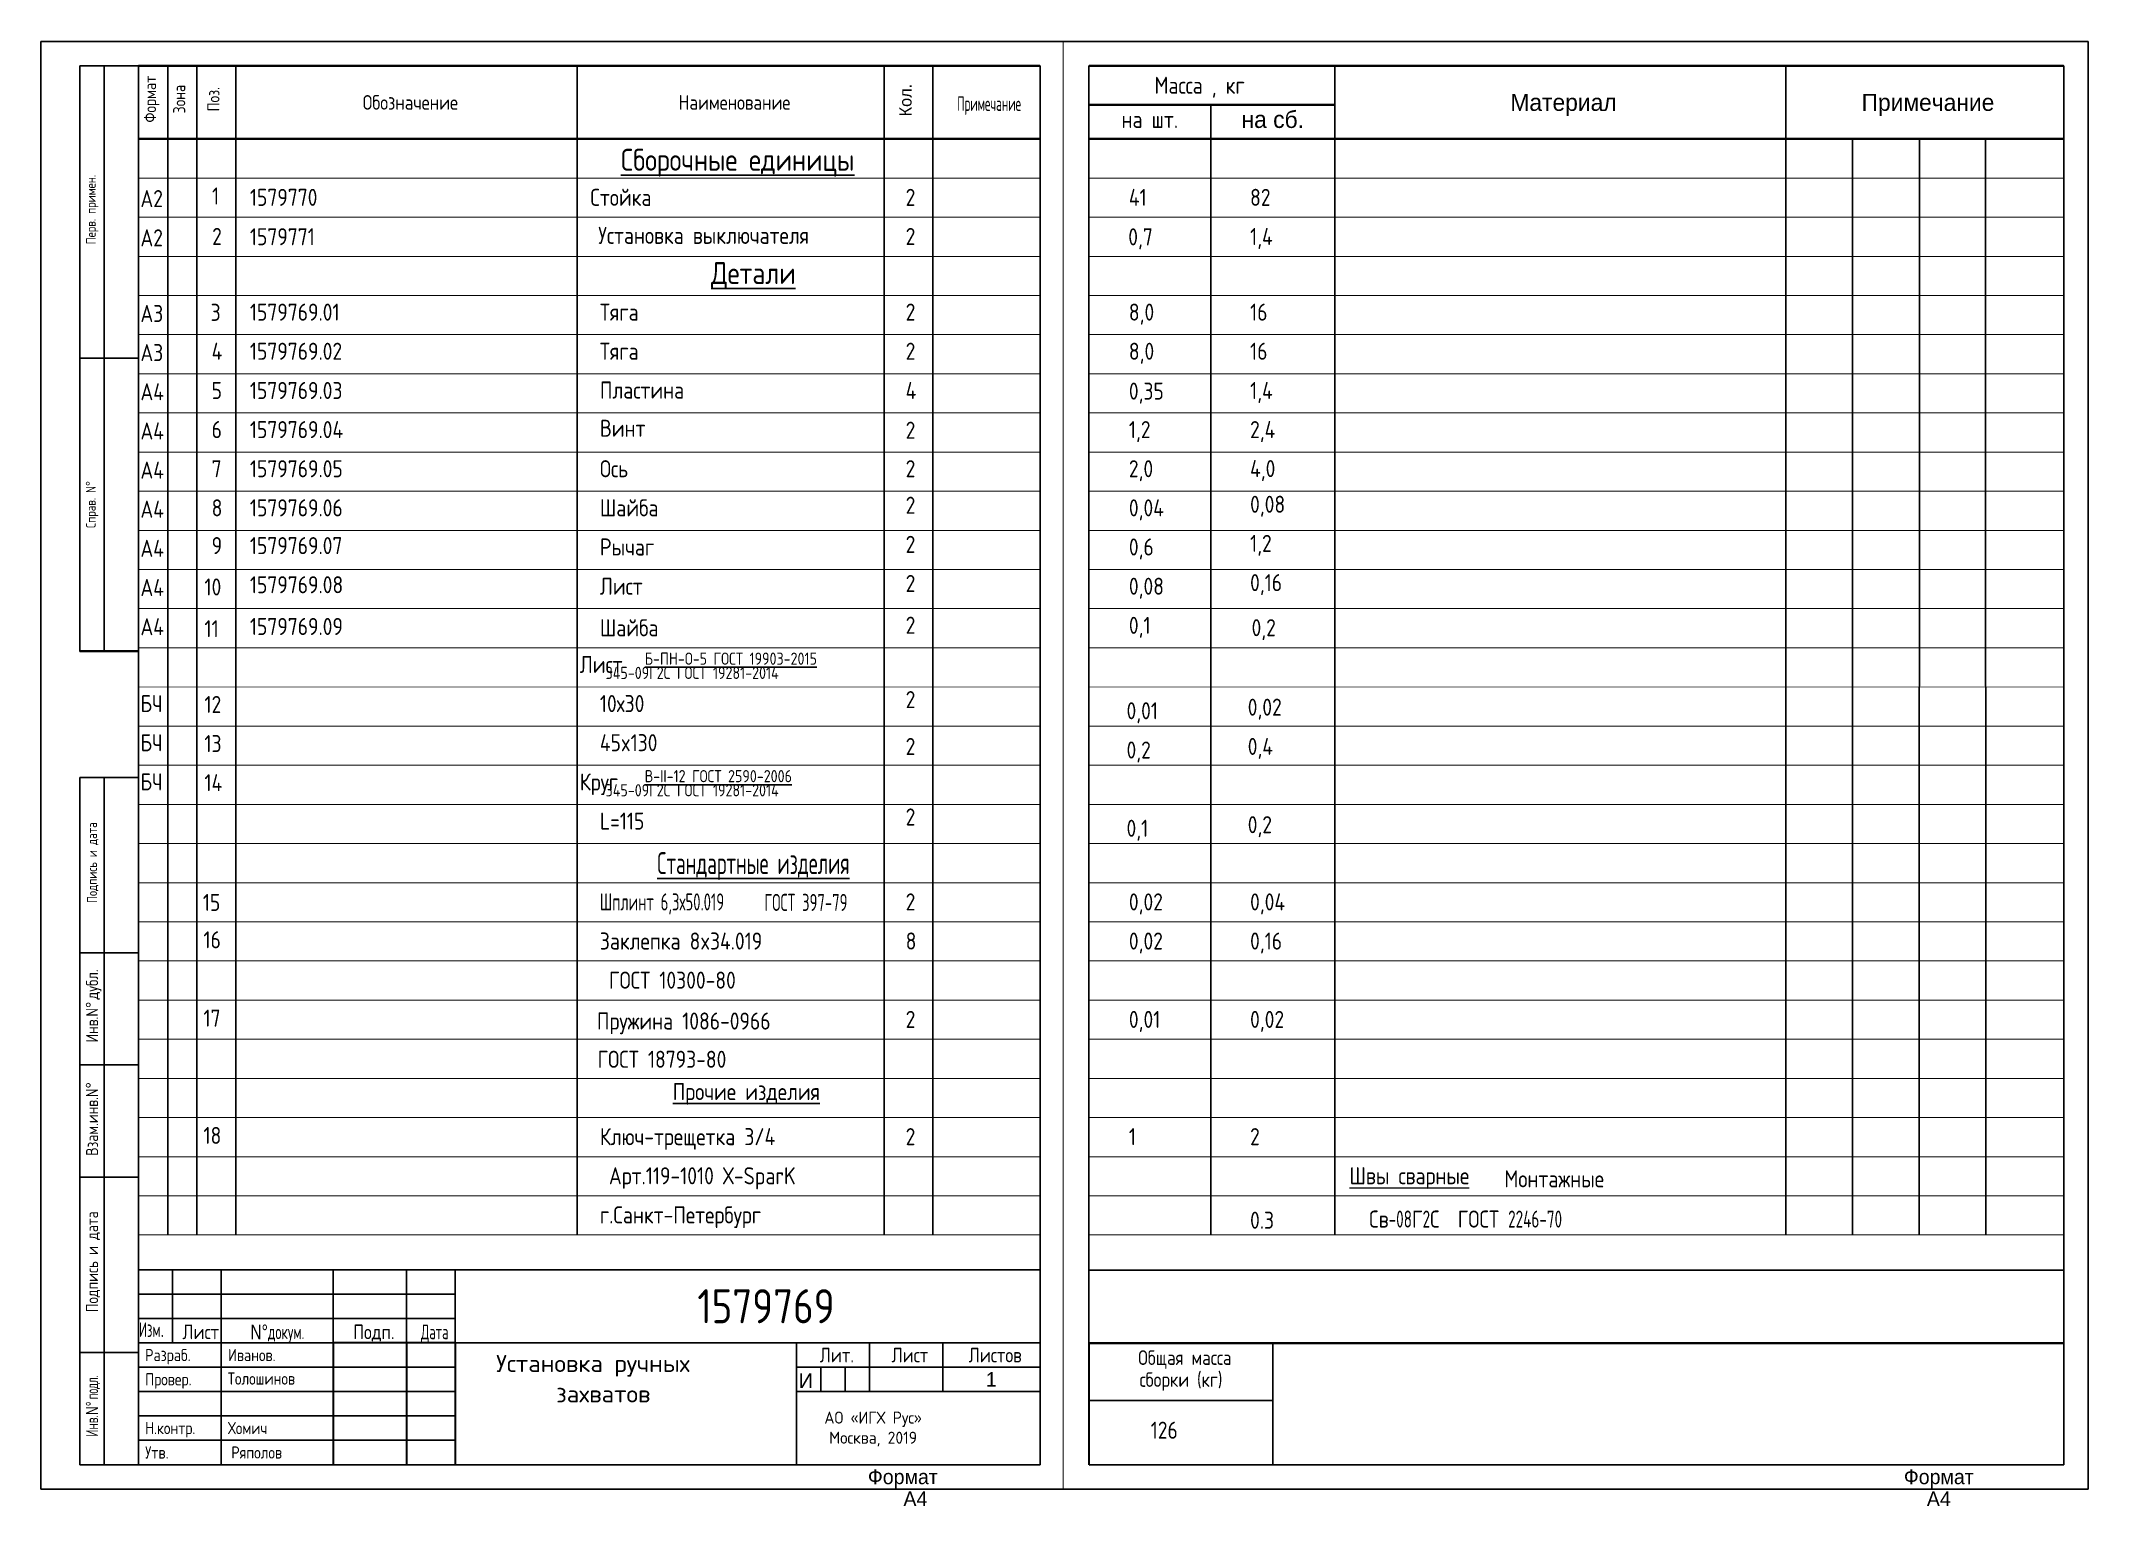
# Model space of a CAD drawing. Header units: millimetres. Extents: x 7762 to 12405, y -3692 to -3213.
# Drawn here: x 12388.32 to 12404.85, y -3425.23 to -3413.4 of the extents above; entities that cross this region are included whole.
import ezdxf

# ---------------------------------------------------------------- set-up
doc = ezdxf.new("R2010")
doc.units = ezdxf.units.MM
doc.layers.add('5-Размер', color=114, linetype='Continuous', lineweight=18)
doc.layers.add('Text', color=3, linetype='Continuous')
doc.layers.add('Text @ 1', color=3, linetype='Continuous')
doc.styles.add('Style1', font='romans.shx', dxfattribs={"width": 0.8})
doc.styles.add('TEXTSTYLE_11', font='')
doc.styles.add('TEXTSTYLE_2', font='')
doc.styles.add('TEXTSTYLE_3', font='gdt_____.ttf', dxfattribs={"width": 0.75})
doc.styles.add('TEXTSTYLE_5', font='')
doc.styles.get('TEXTSTYLE_11').set_extended_font_data('GostAproe')
doc.styles.get('TEXTSTYLE_2').set_extended_font_data('symbol_asme')
doc.styles.get('TEXTSTYLE_5').set_extended_font_data('GostAproe')

msp = doc.modelspace()

# ---------------------------------------------------------------- texts
at = {"layer": '5-Размер', "color": 7, "linetype": 'Continuous', "char_height": 0.1378, "attachment_point": 1, "line_spacing_factor": 0.9, "style": 'Style1'}
for s, insert, width in [('{\\LШвы сварные}', (12398.888, -3422.496), 2.95076), ('Монтажные', (12400.139, -3422.521), 2.95076), ('0.3', (12398.085, -3422.855), 3.32848), ('Св{\\Fcs_gost2304|c238;-08}Г{\\Fcs_gost2304|c238;2}С  ГОСТ {\\Fcs_gost2304|c238;2246-70}', (12399.047, -3422.846), 2.95076)]:
    msp.add_mtext(s, dxfattribs=dict(at, insert=insert, width=width))
at = {"layer": 'Text', "color": 7, "linetype": 'Continuous', "style": 'Style1'}
for s, height, width, p in [('А2', 0.1378, 0.8, (12389.122, -3414.741)), ('1', 0.138, 0.8, (12389.7, -3414.72)), ('1579770', 0.1378, 0.8, (12390.006, -3414.731)), ('Стойка', 0.1378, 0.8, (12392.756, -3414.731)), ('2', 0.138, 0.8, (12395.303, -3414.731)), ('41', 0.1378, 0.8, (12397.106, -3414.731)), ('82', 0.1378, 0.8, (12398.085, -3414.731)), ('А2', 0.1378, 0.8, (12389.122, -3415.058)), ('2', 0.138, 0.8, (12389.701, -3415.047)), ('1579771', 0.1378, 0.8, (12390.006, -3415.049)), ('Установка выключателя', 0.1378, 0.8, (12392.82, -3415.038)), ('2', 0.138, 0.8, (12395.303, -3415.047)), ('0,7', 0.1378, 0.8, (12397.101, -3415.05)), ('1,4', 0.1378, 0.8, (12398.085, -3415.047)), ('А3', 0.1378, 0.8, (12389.122, -3415.669)), ('3', 0.138, 0.8, (12389.689, -3415.66)), ('1579769.01', 0.1378, 0.8, (12390.006, -3415.658)), ('Тяга', 0.1378, 0.8, (12392.833, -3415.658)), ('2', 0.138, 0.8, (12395.303, -3415.658)), ('8,0', 0.1378, 0.8, (12397.106, -3415.658)), ('16', 0.1378, 0.8, (12398.085, -3415.658)), ('А3', 0.1378, 0.8, (12389.122, -3415.985)), ('4', 0.138, 0.8, (12389.697, -3415.974)), ('1579769.02', 0.1378, 0.8, (12390.006, -3415.974)), ('Тяга', 0.1378, 0.8, (12392.833, -3415.974)), ('2', 0.138, 0.8, (12395.303, -3415.974)), ('8,0', 0.1378, 0.8, (12397.106, -3415.974)), ('16', 0.1378, 0.8, (12398.085, -3415.974)), ('А4', 0.1378, 0.8, (12389.122, -3416.301)), ('5', 0.138, 0.8, (12389.697, -3416.291)), ('1579769.03', 0.1378, 0.8, (12390.006, -3416.291)), ('Пластина', 0.1378, 0.8, (12392.833, -3416.288)), ('4', 0.138, 0.8, (12395.303, -3416.291)), ('0,35', 0.1378, 0.8, (12397.106, -3416.296)), ('1,4', 0.1378, 0.8, (12398.085, -3416.291)), ('А4', 0.1378, 0.8, (12389.122, -3416.618)), ('6', 0.138, 0.8, (12389.697, -3416.607)), ('1579769.04', 0.1378, 0.8, (12390.006, -3416.607)), ('Винт', 0.1378, 0.8, (12392.833, -3416.596)), ('2', 0.138, 0.8, (12395.303, -3416.612)), ('1,2', 0.1378, 0.8, (12397.106, -3416.607)), ('2,4', 0.1378, 0.8, (12398.085, -3416.607)), ('А4', 0.1378, 0.8, (12389.122, -3416.934)), ('7', 0.138, 0.8, (12389.697, -3416.923)), ('1579769.05', 0.1378, 0.8, (12390.006, -3416.923)), ('Ось', 0.1378, 0.8, (12392.833, -3416.923)), ('2', 0.138, 0.8, (12395.303, -3416.923)), ('2,0', 0.1378, 0.8, (12397.106, -3416.923)), ('4,0', 0.1378, 0.8, (12398.085, -3416.922)), ('А4', 0.1378, 0.8, (12389.122, -3417.25)), ('8', 0.138, 0.8, (12389.697, -3417.239)), ('1579769.06', 0.1378, 0.8, (12390.006, -3417.239)), ('Шайба', 0.1378, 0.8, (12392.833, -3417.239)), ('2', 0.138, 0.8, (12395.303, -3417.218)), ('0,04', 0.1378, 0.8, (12397.106, -3417.239)), ('0,08', 0.1378, 0.8, (12398.085, -3417.21)), ('А4', 0.1378, 0.8, (12389.122, -3417.566)), ('9', 0.138, 0.8, (12389.697, -3417.544)), ('1579769.07', 0.1378, 0.8, (12390.006, -3417.544)), ('Рычаг', 0.1378, 0.8, (12392.833, -3417.555)), ('2', 0.138, 0.8, (12395.303, -3417.534)), ('0,6', 0.1378, 0.8, (12397.106, -3417.555)), ('1,2', 0.1378, 0.8, (12398.085, -3417.526)), ('0,16', 0.1378, 0.8, (12398.085, -3417.843)), ('А4', 0.1378, 0.8, (12389.122, -3417.882)), ('10', 0.1378, 0.8, (12389.639, -3417.878)), ('1579769.08', 0.1378, 0.8, (12390.006, -3417.86)), ('Лист', 0.1378, 0.8, (12392.833, -3417.872)), ('2', 0.138, 0.8, (12395.303, -3417.85)), ('0,08', 0.1378, 0.8, (12397.106, -3417.872)), ('А4', 0.1378, 0.8, (12389.122, -3418.199)), ('11', 0.1378, 0.8, (12389.639, -3418.215)), ('1579769.09', 0.1378, 0.8, (12390.006, -3418.197)), ('Шайба', 0.1378, 0.8, (12392.833, -3418.208)), ('2', 0.138, 0.8, (12395.303, -3418.187)), ('0,1', 0.1378, 0.8, (12397.106, -3418.188)), ('0,2', 0.1378, 0.8, (12398.097, -3418.207)), ('Лист', 0.1378, 0.8, (12392.671, -3418.504)), ('БЧ', 0.1378, 0.8, (12389.122, -3418.82)), ('12', 0.1378, 0.8, (12389.639, -3418.827)), ('10х30', 0.1378, 0.8, (12392.833, -3418.82)), ('2', 0.138, 0.8, (12395.303, -3418.788)), ('0,01', 0.1378, 0.8, (12397.087, -3418.878)), ('0,02', 0.1378, 0.8, (12398.066, -3418.849)), ('БЧ', 0.1378, 0.8, (12389.122, -3419.136)), ('13', 0.1378, 0.8, (12389.639, -3419.143)), ('45x130', 0.1378, 0.8, (12392.833, -3419.136)), ('2', 0.138, 0.8, (12395.303, -3419.167)), ('0,4', 0.1378, 0.8, (12398.066, -3419.166)), ('0,2', 0.1378, 0.8, (12397.087, -3419.195)), ('БЧ', 0.1378, 0.8, (12389.122, -3419.452)), ('14', 0.1378, 0.8, (12389.639, -3419.459)), ('Круг', 0.1378, 0.8, (12392.671, -3419.453)), ('L=115', 0.1378, 0.8, (12392.833, -3419.769)), ('2', 0.138, 0.8, (12395.303, -3419.736)), ('0,1', 0.1378, 0.8, (12397.087, -3419.827)), ('0,2', 0.1378, 0.8, (12398.066, -3419.798)), ('15', 0.1378, 0.8, (12389.626, -3420.426)), ('Шплинт 6,3х50.019 ', 0.1378, 0.6, (12392.833, -3420.422)), (' ГОСТ 397-79', 0.1378, 0.6, (12394.106, -3420.426)), ('2', 0.138, 0.8, (12395.303, -3420.422)), ('0,02', 0.1378, 0.8, (12397.106, -3420.422)), ('0,04', 0.1378, 0.8, (12398.085, -3420.422)), ('16', 0.1378, 0.8, (12389.631, -3420.728)), ('Заклепка 8x34.019 ', 0.1378, 0.8, (12392.833, -3420.738)), ('8', 0.138, 0.8, (12395.303, -3420.738)), ('0,02', 0.1378, 0.8, (12397.106, -3420.738)), ('0,16', 0.1378, 0.8, (12398.085, -3420.738)), (' ГОСТ 10300-80', 0.1378, 0.8, (12392.833, -3421.054)), ('17', 0.1378, 0.8, (12389.631, -3421.361)), ('Пружина 1086-0966', 0.1378, 0.8, (12392.809, -3421.384)), ('2', 0.138, 0.8, (12395.303, -3421.371)), ('0,01', 0.1378, 0.8, (12397.106, -3421.371)), ('0,02', 0.1378, 0.8, (12398.085, -3421.371)), ('ГОСТ 18793-80', 0.1378, 0.8, (12392.814, -3421.693)), ('18', 0.1378, 0.8, (12389.631, -3422.308)), ('Ключ-трещетка 3/4 ', 0.1378, 0.8, (12392.833, -3422.318)), ('2', 0.138, 0.8, (12395.303, -3422.318)), ('1', 0.138, 0.8, (12397.106, -3422.318)), ('2', 0.138, 0.8, (12398.085, -3422.318)), (' Арт.119-1010 Х-SparK', 0.1378, 0.8, (12392.833, -3422.634)), ('г.Санкт-Петербург', 0.1378, 0.8, (12392.833, -3422.95)), ('126', 0.1378, 0.8, (12397.282, -3424.689))]:
    msp.add_text(s, height=height, dxfattribs=dict(at, width=width)).set_placement(p)
for s, p in [('Установка ручных', (12391.995, -3424.15)), ('захватов', (12392.48, -3424.396))]:
    msp.add_text(s, height=0.1378, dxfattribs=at).set_placement(p)
at = {"layer": 'Text', "color": 7, "style": 'TEXTSTYLE_2'}
for s, p in [('Формат', (12394.998, -3425.056)), ('А4', (12395.285, -3425.233))]:
    msp.add_text(s, height=0.1181, dxfattribs=at).set_placement(p)
at = {"layer": 'Text', "color": 7, "linetype": 'Continuous', "attachment_point": 2, "rotation": 90, "line_spacing_factor": 0.9}
for s, insert, char_height, width, style in [(' Формат ', (12389.15, -3413.895), 0.0984, 0.97041, 'Style1'), (' Зона ', (12389.386, -3413.895), 0.0984, 0.97041, 'Style1'), (' Поз. ', (12389.662, -3413.895), 0.0984, 0.97041, 'Style1'), (' Кол. ', (12395.252, -3413.895), 0.0984, 0.57825, 'TEXTSTYLE_2'), (' Подпись и дата ', (12388.692, -3420.056), 0.07874, 1.39395, 'TEXTSTYLE_5'), (' Инв.N\\fgdt;{\\fgdt;~}\\fGost_A_proe;{\\ftxt.shx;\\W0.166667;\\H0.098425; }дубл.', (12388.682, -3421.218), 0.09843, 1.29132, 'TEXTSTYLE_5'), (' Взам.инв.N\\fgdt;{\\fgdt;~}', (12388.682, -3422.131), 0.09843, 1.2662, 'TEXTSTYLE_5'), (' Подпись и дата ', (12388.682, -3423.285), 0.09843, 1.74243, 'TEXTSTYLE_5'), ('{\\Fgeniso|c204; Инв\\Fgeniso|c0;.}N~{\\ftxt.shx|b0|i0|c0|p0;\\W0.16667; \\fGost_A_proe|b0|i0|c204|p0;\\W0.75;подл\\fGost_A_proe|b0|i0|c0|p0;.}', (12388.682, -3424.446), 0.098425, 1.29132, 'TEXTSTYLE_3')]:
    msp.add_mtext(s, dxfattribs=dict(at, insert=insert, char_height=char_height, width=width, style=style))
at = {"layer": 'Text', "color": 7, "linetype": 'Continuous'}
for s, insert, char_height, width, attachment_point, line_spacing_factor, style in [('           Масса , кг\\Pна шт.', (12397.275, -3413.688), 0.1378, 3.86257, 2, 1.2, 'Style1'), (' Обозначение ', (12391.271, -3413.836), 0.11811, 1.69414, 2, 0.9, 'Style1'), (' Наименование ', (12393.889, -3413.836), 0.11811, 1.69414, 2, 0.9, 'Style1'), (' Материал', (12400.591, -3413.826), 0.1378, 1.49422, 2, 0.9, 'TEXTSTYLE_2'), (' Примечание ', (12403.535, -3413.826), 0.1378, 1.84947, 2, 0.9, 'TEXTSTYLE_2'), (' \\Pна сб.', (12398.268, -3413.688), 0.1378, 0.82785, 2, 1.2, 'TEXTSTYLE_2'), ('{\\LСборочные единицы}', (12393.946, -3414.27), 0.17717, 2.75714, 2, 0.9, 'Style1'), ('{\\LДетали}', (12394.073, -3415.185), 0.1772, 2.75714, 2, 0.9, 'Style1'), ('1', (12399.969, -3415.458), 0.000394, 0.000338, 1, 0.9, 'TEXTSTYLE_2'), ('{\\H0.71429x;\\W0.8;\\LБ-ПН-О-5 ГОСТ 19903-2015}', (12393.195, -3418.339), 0.1378, 2.92835, 1, 0.9, 'Style1'), ('      \\H0.0984251969;{\\W0.8;345-09Г2С ГОСТ 19281-2014}', (12392.441, -3418.454), 0.1378, 2.92835, 1, 0.9, 'Style1'), ('2', (12399.969, -3418.62), 0.000394, 0.000508, 1, 0.9, 'TEXTSTYLE_2'), ('{\\H0.71429x;\\LВ-II-12 ГОСТ 2590-2006}', (12393.195, -3419.288), 0.1378, 2.92835, 1, 0.9, 'Style1'), ('      \\H0.0984251969;{\\W0.8;345-09Г2С ГОСТ 19281-2014}', (12392.441, -3419.402), 0.1378, 2.92835, 1, 0.9, 'Style1'), ('{\\W0.6;\\LСтандартные изделия}', (12394.073, -3419.951), 0.17717, 2.75714, 2, 0.9, 'Style1'), ('{\\LПрочие изделия}', (12393.421, -3421.816), 0.1378, 2.95076, 1, 0.9, 'Style1'), ('1579769', (12394.175, -3423.481), 0.2756, 2.75591, 2, 0.9, 'Style1'), ('  {\\W0.6;Изм}. ', (12389.149, -3423.749), 0.11811, 1.69414, 2, 0.9, 'Style1'), (' Лист ', (12389.578, -3423.767), 0.1181, 1.69414, 2, 0.9, 'Style1'), ('{\\fgdt;N}{\\fgdt;~}\\fGost_A_proe;докум.', (12390.228, -3423.767), 0.11811, 1.69414, 2, 0.9, 'Style1'), (' Подп. ', (12390.976, -3423.767), 0.1181, 1.69414, 2, 0.9, 'Style1'), (' {\\W0.6;Дата }', (12391.468, -3423.767), 0.11811, 1.69414, 2, 0.9, 'Style1'), (' Разраб. ', (12389.108, -3423.964), 0.0984, 0.90813, 1, 0.9, 'Style1'), (' Иванов. ', (12389.777, -3423.964), 0.0984, 0.90813, 1, 0.9, 'Style1'), (' Лит. ', (12394.716, -3423.954), 0.1181, 1.69414, 2, 0.9, 'Style1'), (' Лист ', (12395.306, -3423.954), 0.1181, 1.69414, 2, 0.9, 'Style1'), (' Листов ', (12395.995, -3423.954), 0.1181, 1.69414, 2, 0.9, 'Style1'), (' Общая масса \\Pсборки (кг)', (12397.527, -3423.975), 0.11811, 1.69414, 2, 0.9, 'Style1'), (' Толошинов ', (12389.775, -3424.154), 0.09843, 0.90813, 1, 0.9, 'Style1'), ('1', (12395.995, -3424.151), 0.118, 0.13472, 2, 0.9, 'TEXTSTYLE_2'), (' Провер. ', (12389.108, -3424.16), 0.0984, 0.90813, 1, 0.9, 'Style1'), ('И', (12394.497, -3424.161), 0.118, 0.13472, 2, 0.9, 'TEXTSTYLE_2'), (' H.контр.', (12389.108, -3424.554), 0.0984, 0.90813, 1, 0.9, 'Style1'), (' Хомич ', (12389.777, -3424.554), 0.0984, 0.90813, 1, 0.9, 'Style1'), (' Утв.', (12389.108, -3424.751), 0.0984, 0.90813, 1, 0.9, 'Style1'), ('Ряполов ', (12389.856, -3424.751), 0.0984, 0.90813, 1, 0.9, 'Style1'), ('Формат А4', (12403.648, -3424.938), 0.1181, 0.69205, 2, 0.9, 'TEXTSTYLE_2')]:
    msp.add_mtext(s, dxfattribs=dict(at, insert=insert, char_height=char_height, width=width, attachment_point=attachment_point, line_spacing_factor=line_spacing_factor, style=style))
at = {"layer": 'Text', "color": 7, "linetype": 'Continuous', "char_height": 0.07874, "width": 2.2422, "attachment_point": 5, "rotation": 90, "style": 'TEXTSTYLE_5'}
for s, insert in [(' Перв. примен. ', (12388.732, -3414.781)), ('Справ. N\\fgdt;{\\fgdt;~}', (12388.732, -3417.143))]:
    msp.add_mtext(s, dxfattribs=dict(at, insert=insert))
at = {"layer": 'Text', "insert": (12395.04, -3424.611), "char_height": 0.0972, "width": 1.02359, "attachment_point": 5, "style": 'Style1'}
msp.add_mtext('{\\W0.9;АО }«{\\W0.9;ИГХ\\~Рус}»{\\W0.9;\\PМосква, 2019}', dxfattribs=at)
at = {"layer": 'Text @ 1', "color": 7, "linetype": 'Continuous', "insert": (12395.956, -3413.846), "char_height": 0.11811, "width": 1.69414, "attachment_point": 2, "line_spacing_factor": 0.8128, "style": 'TEXTSTYLE_11'}
msp.add_mtext('{\\W0.7; Примечание }', dxfattribs=at)

# ---------------------------------------------------------------- linework, layer by layer
at = {"layer": 'Text', "color": 7, "linetype": 'Continuous'}
for p, q in [((12388.318, -3425.096), (12388.318, -3413.403)), ((12388.318, -3413.403), (12404.854, -3413.403)), ((12404.854, -3425.096), (12404.854, -3413.403)), ((12388.633, -3418.324), (12388.633, -3413.599)), ((12388.633, -3413.599), (12389.106, -3413.599)), ((12388.633, -3418.33), (12388.633, -3413.599)), ((12389.106, -3413.599), (12388.633, -3413.599)), ((12388.83, -3418.324), (12388.83, -3413.599)), ((12388.83, -3418.33), (12388.83, -3413.599)), ((12389.106, -3418.324), (12389.106, -3413.599)), ((12389.106, -3424.899), (12389.106, -3413.599)), ((12389.106, -3413.599), (12396.389, -3413.599)), ((12389.106, -3413.599), (12389.106, -3414.19)), ((12389.342, -3423.042), (12389.342, -3413.599)), ((12389.342, -3413.599), (12389.342, -3414.19)), ((12389.578, -3423.042), (12389.578, -3413.599)), ((12389.578, -3413.599), (12389.578, -3414.19)), ((12389.893, -3423.042), (12389.893, -3413.599)), ((12389.893, -3413.599), (12389.893, -3414.19)), ((12392.649, -3423.042), (12392.649, -3413.599)), ((12392.649, -3413.599), (12392.649, -3414.19)), ((12395.129, -3423.042), (12395.129, -3413.599)), ((12395.129, -3413.599), (12395.129, -3414.19)), ((12395.523, -3423.042), (12395.523, -3413.599)), ((12395.523, -3413.599), (12395.523, -3414.19)), ((12396.389, -3413.599), (12396.389, -3424.899)), ((12396.389, -3413.599), (12396.389, -3414.19)), ((12396.783, -3424.899), (12396.783, -3413.599)), ((12396.783, -3413.599), (12404.657, -3413.599)), ((12396.783, -3413.599), (12396.783, -3414.19)), ((12398.769, -3413.599), (12398.769, -3414.19)), ((12398.77, -3413.599), (12398.77, -3423.042)), ((12402.412, -3423.042), (12402.412, -3413.6)), ((12402.413, -3413.599), (12402.413, -3414.19)), ((12404.657, -3413.599), (12404.657, -3424.899)), ((12404.657, -3413.599), (12404.657, -3414.19)), ((12397.767, -3423.042), (12397.768, -3413.91)), ((12389.106, -3414.19), (12389.106, -3422.727)), ((12389.106, -3414.19), (12396.389, -3414.19)), ((12396.783, -3414.19), (12404.657, -3414.19)), ((12402.951, -3423.042), (12402.95, -3414.189)), ((12403.489, -3423.042), (12403.493, -3414.188)), ((12404.028, -3423.042), (12404.025, -3414.187)), ((12404.657, -3414.19), (12404.657, -3422.727)), ((12389.105, -3415.962), (12388.632, -3415.962)), ((12388.633, -3415.962), (12389.106, -3415.962)), ((12388.633, -3418.324), (12389.106, -3418.324)), ((12389.106, -3418.33), (12388.633, -3418.33)), ((12388.633, -3424.899), (12388.633, -3419.347)), ((12388.633, -3419.347), (12389.106, -3419.347)), ((12388.633, -3424.899), (12388.633, -3419.347)), ((12389.106, -3419.347), (12388.633, -3419.347)), ((12388.83, -3424.899), (12388.83, -3419.347)), ((12388.83, -3424.899), (12388.83, -3419.347)), ((12389.106, -3424.899), (12389.106, -3419.347)), ((12388.633, -3420.765), (12389.106, -3420.765)), ((12389.106, -3420.765), (12388.633, -3420.765)), ((12388.633, -3421.67), (12389.106, -3421.67)), ((12389.106, -3421.67), (12388.633, -3421.67)), ((12388.633, -3422.576), (12389.106, -3422.576)), ((12389.106, -3422.576), (12388.633, -3422.576)), ((12389.106, -3423.324), (12396.389, -3423.324)), ((12389.106, -3423.324), (12389.106, -3424.899)), ((12396.389, -3423.324), (12389.106, -3423.324)), ((12389.381, -3423.324), (12389.381, -3423.914)), ((12389.381, -3423.914), (12389.381, -3423.324)), ((12389.775, -3423.324), (12389.775, -3424.899)), ((12389.775, -3424.899), (12389.775, -3423.324)), ((12390.68, -3423.324), (12390.68, -3424.899)), ((12390.68, -3423.324), (12390.68, -3424.899)), ((12391.271, -3423.324), (12391.271, -3424.899)), ((12391.271, -3423.324), (12391.271, -3424.899)), ((12391.665, -3423.324), (12391.665, -3424.899)), ((12391.665, -3423.324), (12391.665, -3424.899)), ((12396.389, -3423.324), (12396.389, -3424.899)), ((12396.783, -3423.328), (12404.657, -3423.328)), ((12396.783, -3423.328), (12396.783, -3423.919)), ((12404.657, -3423.324), (12396.786, -3423.328)), ((12404.657, -3423.328), (12404.657, -3423.919)), ((12389.106, -3423.521), (12391.665, -3423.521)), ((12389.106, -3423.718), (12391.665, -3423.718)), ((12391.659, -3423.718), (12389.106, -3423.718)), ((12389.106, -3423.914), (12396.389, -3423.914)), ((12396.389, -3423.914), (12389.106, -3423.914)), ((12390.682, -3423.913), (12391.667, -3423.913)), ((12390.682, -3423.913), (12390.682, -3424.897)), ((12391.273, -3423.913), (12391.273, -3424.897)), ((12391.667, -3423.913), (12391.667, -3424.897)), ((12394.421, -3423.914), (12394.421, -3424.899)), ((12394.421, -3423.914), (12394.421, -3424.899)), ((12395.011, -3423.914), (12395.011, -3424.308)), ((12395.011, -3423.914), (12395.011, -3424.308)), ((12395.602, -3423.914), (12395.602, -3424.308)), ((12395.602, -3423.914), (12395.602, -3424.308)), ((12404.657, -3423.914), (12396.779, -3423.912)), ((12396.783, -3423.919), (12404.657, -3423.919)), ((12396.786, -3423.915), (12398.268, -3423.915)), ((12396.786, -3423.915), (12396.786, -3424.899)), ((12398.268, -3423.915), (12398.268, -3424.899)), ((12388.633, -3423.993), (12389.106, -3423.993)), ((12389.106, -3423.993), (12388.633, -3423.993)), ((12389.106, -3424.111), (12391.665, -3424.111)), ((12396.389, -3424.111), (12394.417, -3424.111)), ((12394.421, -3424.111), (12396.389, -3424.111)), ((12394.617, -3424.111), (12394.617, -3424.308)), ((12394.617, -3424.111), (12394.617, -3424.308)), ((12394.814, -3424.111), (12394.814, -3424.308)), ((12394.814, -3424.111), (12394.814, -3424.308)), ((12389.106, -3424.308), (12391.665, -3424.308)), ((12396.389, -3424.308), (12394.417, -3424.308)), ((12394.421, -3424.308), (12396.389, -3424.308)), ((12396.786, -3424.379), (12398.268, -3424.379)), ((12389.106, -3424.505), (12391.665, -3424.505)), ((12389.106, -3424.702), (12391.665, -3424.702)), ((12388.633, -3424.899), (12389.106, -3424.899)), ((12396.389, -3424.899), (12388.633, -3424.899)), ((12389.106, -3424.899), (12396.389, -3424.899)), ((12396.786, -3424.899), (12398.268, -3424.899)), ((12404.657, -3424.899), (12396.79, -3424.903)), ((12404.657, -3424.899), (12397.373, -3424.899)), ((12388.318, -3425.096), (12404.854, -3425.096))]:
    msp.add_line(p, q, dxfattribs=at)
for points, const_width in [([(12396.574, -3413.403), (12396.574, -3425.096)], 0.00787), ([(12389.106, -3413.599), (12396.389, -3413.599)], 0.0197), ([(12404.657, -3413.599), (12396.783, -3413.599)], 0.0197), ([(12396.783, -3413.914), (12398.768, -3413.915)], 0.0197), ([(12389.106, -3414.19), (12396.389, -3414.19)], 0.0197), ([(12396.783, -3414.19), (12404.657, -3414.19)], 0.0197), ([(12389.106, -3414.506), (12396.389, -3414.506)], 0.00787), ([(12396.783, -3414.506), (12404.657, -3414.506)], 0.00787), ([(12389.106, -3414.822), (12396.389, -3414.822)], 0.00787), ([(12396.783, -3414.822), (12404.657, -3414.822)], 0.00787), ([(12389.106, -3415.139), (12396.389, -3415.139)], 0.00787), ([(12396.783, -3415.139), (12404.657, -3415.139)], 0.00787), ([(12389.106, -3415.455), (12396.389, -3415.455)], 0.00787), ([(12396.783, -3415.455), (12404.657, -3415.455)], 0.00787), ([(12389.106, -3415.771), (12396.389, -3415.771)], 0.00787), ([(12396.783, -3415.771), (12404.657, -3415.771)], 0.00787), ([(12389.106, -3416.087), (12396.389, -3416.087)], 0.00787), ([(12396.783, -3416.087), (12404.657, -3416.087)], 0.00787), ([(12389.106, -3416.403), (12396.389, -3416.403)], 0.00787), ([(12396.783, -3416.403), (12404.657, -3416.403)], 0.00787), ([(12389.106, -3416.72), (12396.389, -3416.72)], 0.00787), ([(12396.783, -3416.72), (12404.657, -3416.72)], 0.00787), ([(12389.106, -3417.036), (12396.389, -3417.036)], 0.00787), ([(12396.783, -3417.036), (12404.657, -3417.036)], 0.00787), ([(12389.106, -3417.352), (12396.389, -3417.352)], 0.00787), ([(12396.783, -3417.352), (12404.657, -3417.352)], 0.00787), ([(12389.106, -3417.668), (12396.389, -3417.668)], 0.00787), ([(12396.783, -3417.668), (12404.657, -3417.668)], 0.00787), ([(12389.106, -3417.984), (12396.389, -3417.984)], 0.00787), ([(12396.783, -3417.984), (12404.657, -3417.984)], 0.00787), ([(12389.106, -3418.301), (12396.389, -3418.301)], 0.00787), ([(12396.783, -3418.301), (12404.657, -3418.301)], 0.00787), ([(12389.106, -3418.617), (12396.389, -3418.617)], 0.00787), ([(12396.783, -3418.617), (12404.657, -3418.617)], 0.00787), ([(12389.106, -3418.933), (12396.389, -3418.933)], 0.00787), ([(12396.783, -3418.933), (12404.657, -3418.933)], 0.00787), ([(12389.106, -3419.249), (12396.389, -3419.249)], 0.00787), ([(12396.783, -3419.249), (12404.657, -3419.249)], 0.00787), ([(12389.106, -3419.565), (12396.389, -3419.565)], 0.00787), ([(12396.783, -3419.565), (12404.657, -3419.565)], 0.00787), ([(12389.106, -3419.881), (12396.389, -3419.881)], 0.00787), ([(12396.783, -3419.881), (12404.657, -3419.881)], 0.00787), ([(12389.106, -3420.198), (12396.389, -3420.198)], 0.00787), ([(12396.783, -3420.198), (12404.657, -3420.198)], 0.00787), ([(12389.106, -3420.514), (12396.389, -3420.514)], 0.00787), ([(12396.783, -3420.514), (12404.657, -3420.514)], 0.00787), ([(12389.106, -3420.83), (12396.389, -3420.83)], 0.00787), ([(12396.783, -3420.83), (12404.657, -3420.83)], 0.00787), ([(12389.106, -3421.146), (12396.389, -3421.146)], 0.00787), ([(12396.783, -3421.146), (12404.657, -3421.146)], 0.00787), ([(12389.106, -3421.462), (12396.389, -3421.462)], 0.00787), ([(12396.783, -3421.462), (12404.657, -3421.462)], 0.00787), ([(12389.106, -3421.779), (12396.389, -3421.779)], 0.00787), ([(12396.783, -3421.779), (12404.657, -3421.779)], 0.00787), ([(12389.106, -3422.095), (12396.389, -3422.095)], 0.00787), ([(12396.783, -3422.095), (12404.657, -3422.095)], 0.00787), ([(12389.106, -3422.411), (12396.389, -3422.411)], 0.00787), ([(12389.106, -3422.411), (12396.389, -3422.411)], 0.00787), ([(12396.783, -3422.411), (12404.657, -3422.411)], 0.00787), ([(12389.106, -3422.727), (12396.389, -3422.727)], 0.00787), ([(12396.783, -3422.727), (12404.657, -3422.727)], 0.00787), ([(12389.106, -3423.042), (12396.389, -3423.042)], 0.00787), ([(12396.783, -3423.042), (12404.657, -3423.042)], 0.00787)]:
    msp.add_lwpolyline(points, dxfattribs=dict(at, const_width=const_width))

msp.set_redraw_order([(e.dxf.handle, doc.entitydb.next_handle()) for e in msp.query("TEXT MTEXT ATTDEF DIMENSION ARC_DIMENSION")])  # texts and dimensions are drawn at this point

doc.saveas('drawing.dxf')
